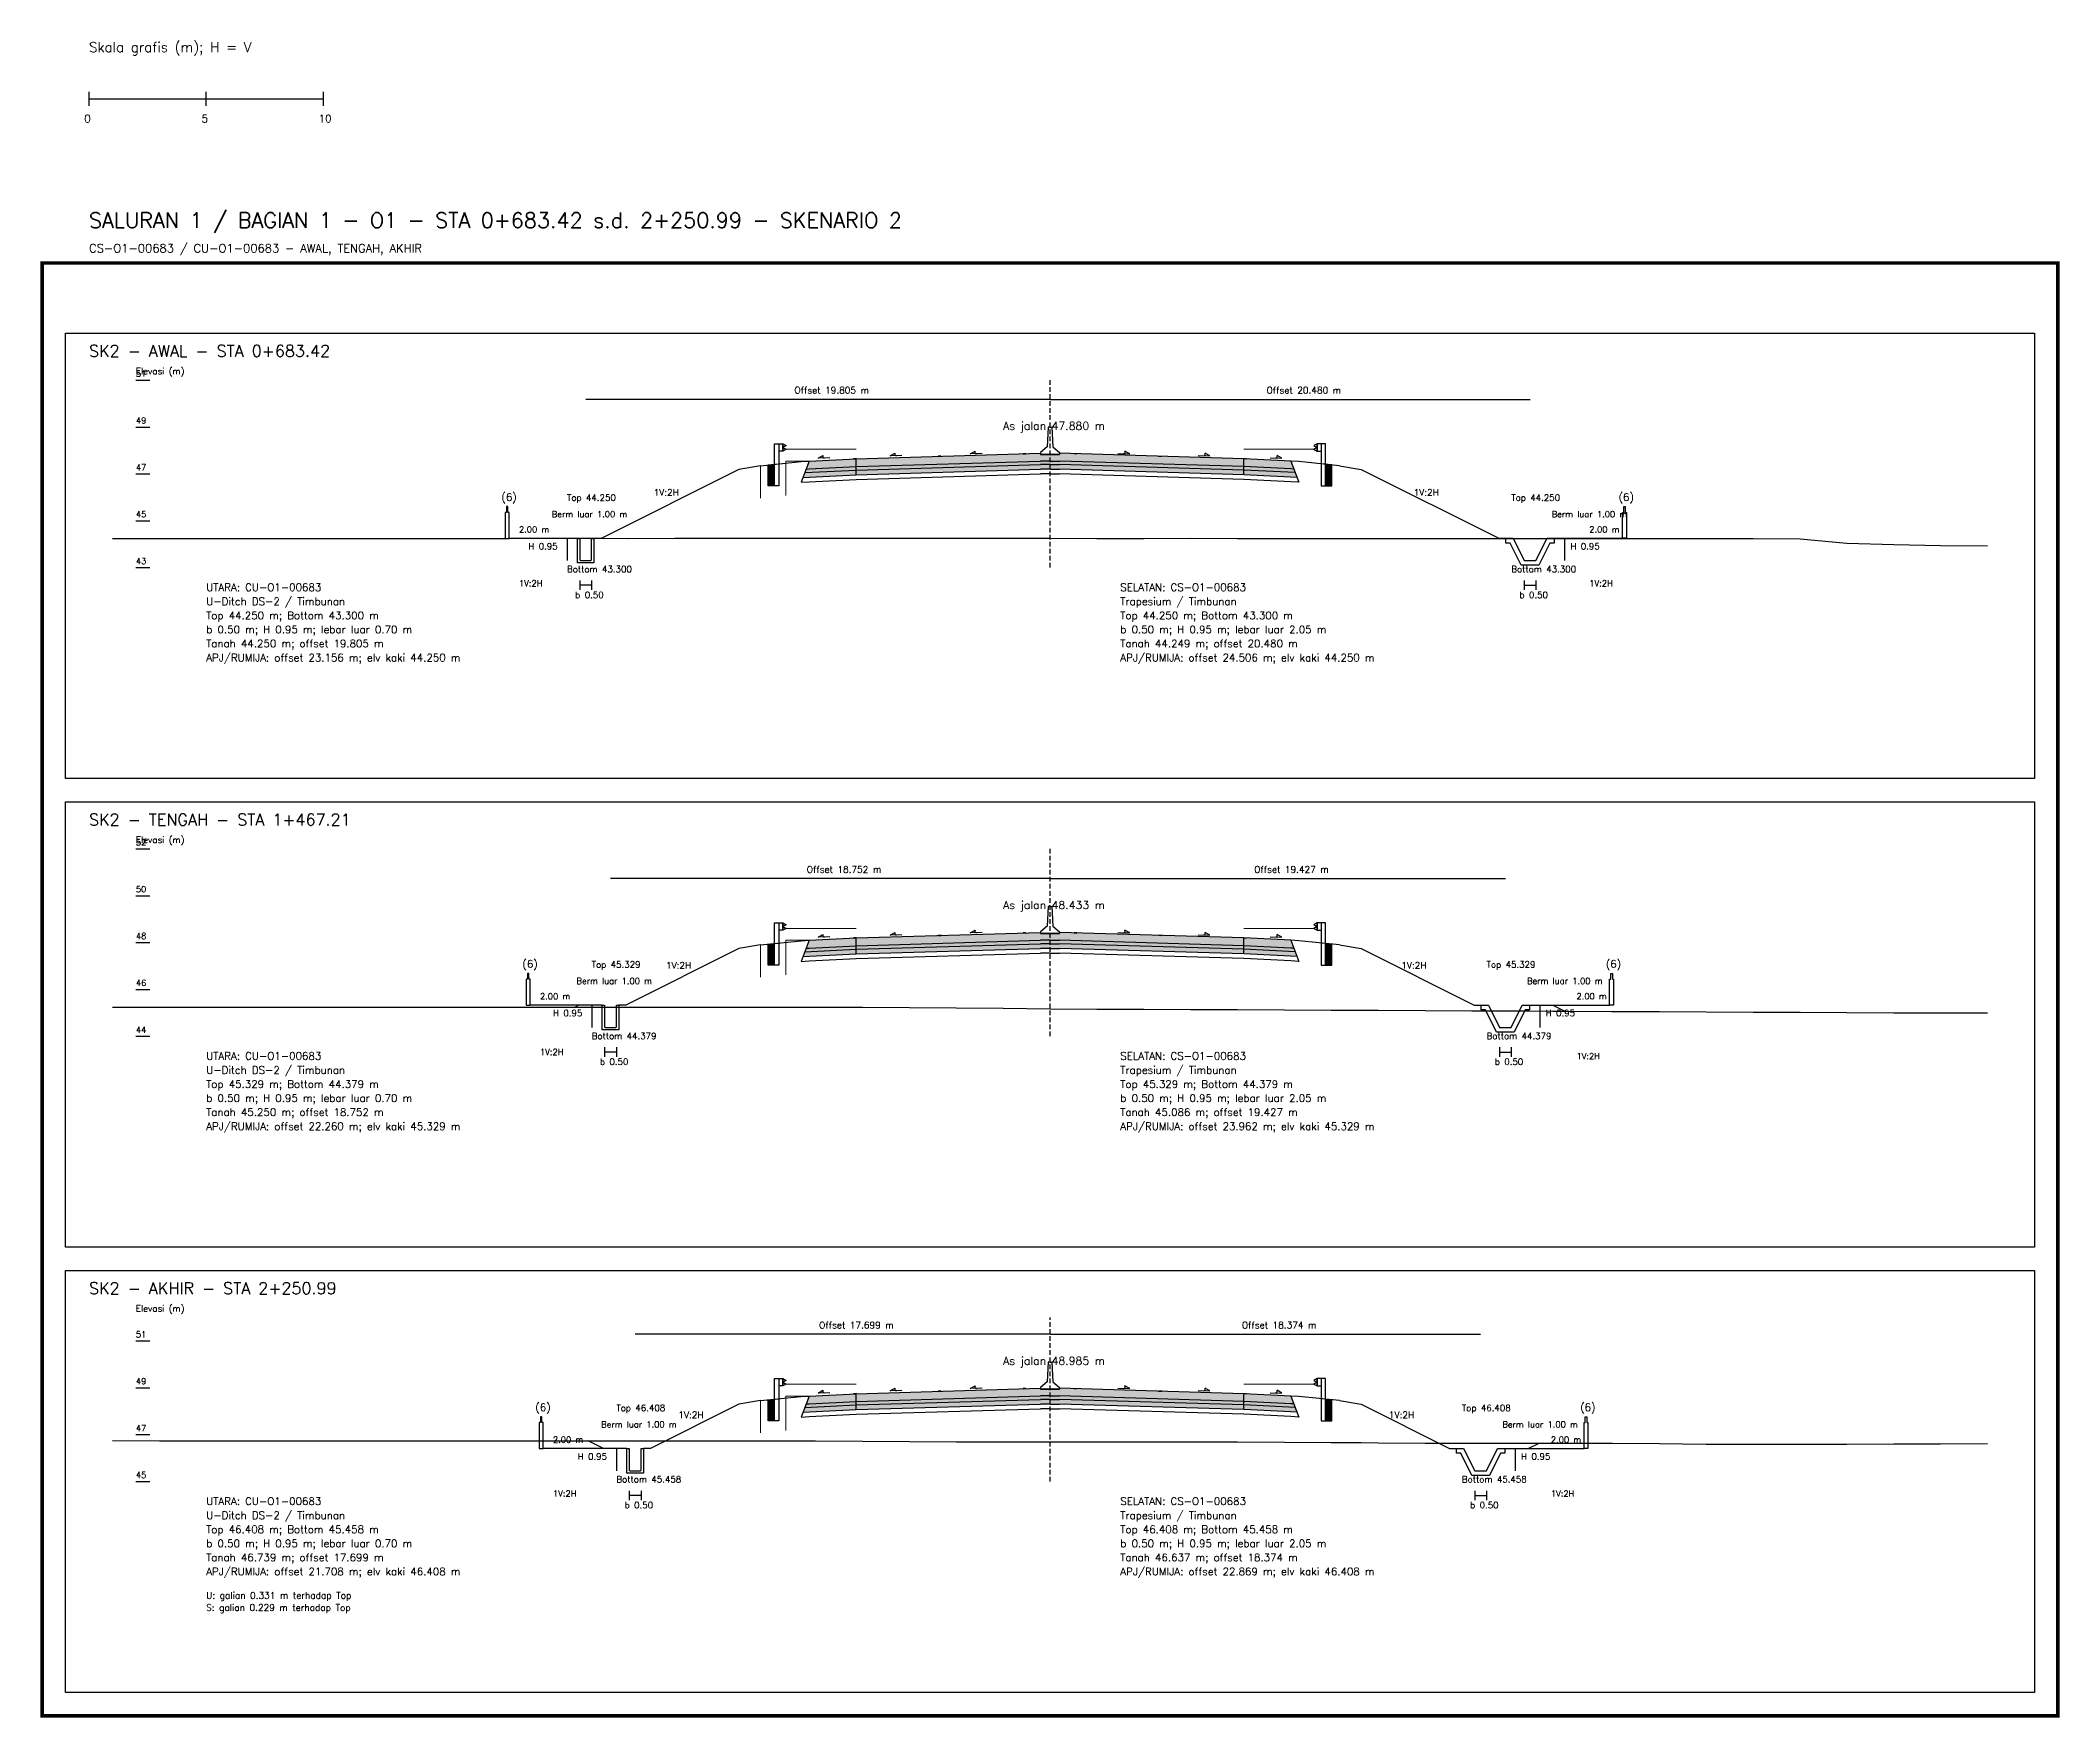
# Model space of a CAD drawing. Header units: metres. Extents: x -24715 to -24517, y 27498 to 30841.
# Drawn here: x -24603.9 to -24517.7, y 30769.9 to 30841.5 of the extents above; entities that cross this region are included whole.
import ezdxf

# ---------------------------------------------------------------- set-up
doc = ezdxf.new("R2010")
doc.units = ezdxf.units.M
doc.linetypes.add('PS_DASH', pattern=[0.3, 0.2, -0.1])
for name, color, linetype, lineweight in [('Dimensi', 230, 'Continuous', 20), ('GRS-ARSIR (HATCH)', 8, 'Continuous', 9), ('Guardrail', 20, 'Continuous', 30), ('HATCH - Beton ramping', 210, 'Continuous', 9), ('HATCH - LFA', 30, 'Continuous', 9), ('HATCH - Pavement', 50, 'Continuous', 9), ('Marka', 20, 'Continuous', 30), ('POT_ALL_GROUP', 2, 'Continuous', 70)]:
    doc.layers.add(name, color=color, linetype=linetype, lineweight=lineweight)
for name, color, linetype in [('POT_ALL_APJ', 2, 'Continuous'), ('POT_ALL_BORDER', 8, 'Continuous'), ('POT_ALL_CHANNEL2', 7, 'Continuous'), ('POT_ALL_DIM', 7, 'Continuous'), ('POT_ALL_GROUND', 1, 'Continuous'), ('POT_ALL_GUIDE', 8, 'Continuous'), ('POT_ALL_NOTE', 30, 'Continuous'), ('POT_ALL_ROAD', 4, 'Continuous')]:
    doc.layers.add(name, color=color, linetype=linetype)
doc.styles.get("Standard").update_dxf_attribs({"font": 'simplex.shx'})

msp = doc.modelspace()

# ---------------------------------------------------------------- texts
at = {"layer": 'POT_ALL_APJ'}
for s, height, p in [('(6)', 0.32, (-24584.18281, 30821.81486)), ('(6)', 0.32, (-24536.52083, 30821.81506)), ('2.00 m', 0.26, (-24583.43281, 30820.46486)), ('2.00 m', 0.26, (-24537.77083, 30820.46506)), ('(6)', 0.32, (-24583.28691, 30801.89396)), ('(6)', 0.32, (-24537.06448, 30801.89406)), ('2.00 m', 0.26, (-24582.53691, 30800.54396)), ('2.00 m', 0.26, (-24538.31448, 30800.54406)), ('(6)', 0.32, (-24582.73429, 30782.97307)), ('(6)', 0.32, (-24538.15792, 30782.97307)), ('2.00 m', 0.26, (-24581.98429, 30781.62307)), ('2.00 m', 0.26, (-24539.40792, 30781.62307))]:
    msp.add_text(s, height=height, dxfattribs=at).set_placement(p)
at = {"layer": 'POT_ALL_CHANNEL2'}
for s, height, p in [('Top 44.250', 0.27, (-24581.38195, 30821.81486)), ('Top 44.250', 0.27, (-24541.09644, 30821.81506)), ('Bottom 43.300', 0.27, (-24581.38195, 30818.76486)), ('Bottom 43.300', 0.27, (-24541.09644, 30818.76506)), ('UTARA: CU-O1-00683', 0.32, (-24596.7765, 30817.96479)), ('SELATAN: CS-O1-00683', 0.32, (-24557.7765, 30817.96479)), ('Top 45.329', 0.27, (-24580.32858, 30801.89396)), ('Top 45.329', 0.27, (-24542.14961, 30801.89406)), ('Bottom 44.379', 0.27, (-24580.32858, 30798.84396)), ('Bottom 44.379', 0.27, (-24542.14961, 30798.84406)), ('UTARA: CU-O1-00683', 0.32, (-24596.7765, 30797.96479)), ('SELATAN: CS-O1-00683', 0.32, (-24557.7765, 30797.96479)), ('Top 46.408', 0.27, (-24579.27523, 30782.97307)), ('Top 46.408', 0.27, (-24543.20277, 30782.97307)), ('Bottom 45.458', 0.27, (-24579.27523, 30779.92307)), ('Bottom 45.458', 0.27, (-24543.20277, 30779.92307)), ('UTARA: CU-O1-00683', 0.32, (-24596.7765, 30778.96479)), ('SELATAN: CS-O1-00683', 0.32, (-24557.7765, 30778.96479))]:
    msp.add_text(s, height=height, dxfattribs=at).set_placement(p)
at = {"layer": 'POT_ALL_DIM'}
for s, height, p in [('Skala grafis (m); H = V', 0.42, (-24601.7765, 30840.96479)), ('0', 0.32, (-24601.9765, 30837.96479)), ('5', 0.32, (-24596.9765, 30837.96479)), ('10', 0.32, (-24591.9765, 30837.96479)), ('SK2 - AWAL - STA 0+683.42', 0.5, (-24601.7765, 30827.96479)), ('51', 0.26, (-24599.7765, 30827.11479)), ('Elevasi (m)', 0.27, (-24599.7765, 30827.21479)), ('Offset 19.805 m', 0.28, (-24571.67923, 30826.39495)), ('Offset 20.480 m', 0.28, (-24551.53647, 30826.39495)), ('49', 0.26, (-24599.7765, 30825.11479)), ('As jalan 47.880 m', 0.34, (-24562.7765, 30824.84495)), ('47', 0.26, (-24599.7765, 30823.11479)), ('1V:2H', 0.28, (-24577.68918, 30822.03624)), ('1V:2H', 0.28, (-24545.26401, 30822.03634)), ('45', 0.26, (-24599.7765, 30821.11479)), ('Berm luar 1.00 m', 0.26, (-24582.03195, 30821.11486)), ('Berm luar 1.00 m', 0.26, (-24539.37144, 30821.11506)), ('43', 0.26, (-24599.7765, 30819.11479)), ('H 0.95', 0.27, (-24583.03195, 30819.73986)), ('H 0.95', 0.27, (-24538.57144, 30819.74006)), ('U-Ditch DS-2 / Timbunan', 0.32, (-24596.7765, 30817.36479)), ('1V:2H', 0.26, (-24583.43281, 30818.16486)), ('b 0.50', 0.27, (-24581.03195, 30817.66486)), ('Trapesium / Timbunan', 0.32, (-24557.7765, 30817.36479)), ('b 0.50', 0.27, (-24540.74644, 30817.66506)), ('1V:2H', 0.26, (-24537.77083, 30818.16479)), ('Top 44.250 m; Bottom 43.300 m', 0.32, (-24596.7765, 30816.76479)), ('Top 44.250 m; Bottom 43.300 m', 0.32, (-24557.7765, 30816.76479)), ('Tanah 44.250 m; offset 19.805 m', 0.32, (-24596.7765, 30815.56479)), ('b 0.50 m; H 0.95 m; lebar luar 0.70 m', 0.32, (-24596.7765, 30816.16479)), ('Tanah 44.249 m; offset 20.480 m', 0.32, (-24557.7765, 30815.56479)), ('b 0.50 m; H 0.95 m; lebar luar 2.05 m', 0.32, (-24557.7765, 30816.16479)), ('APJ/RUMIJA: offset 23.156 m; elv kaki 44.250 m', 0.32, (-24596.7765, 30814.96479)), ('APJ/RUMIJA: offset 24.506 m; elv kaki 44.250 m', 0.32, (-24557.7765, 30814.96479)), ('SK2 - TENGAH - STA 1+467.21', 0.5, (-24601.7765, 30807.96479)), ('52', 0.26, (-24599.7765, 30807.11479)), ('Elevasi (m)', 0.27, (-24599.7765, 30807.21479)), ('Offset 18.752 m', 0.28, (-24571.15254, 30805.94737)), ('Offset 19.427 m', 0.28, (-24552.06306, 30805.94737)), ('50', 0.26, (-24599.7765, 30805.11479)), ('As jalan 48.433 m', 0.34, (-24562.7765, 30804.39737)), ('48', 0.26, (-24599.7765, 30803.11479)), ('1V:2H', 0.28, (-24577.1625, 30801.85201)), ('1V:2H', 0.28, (-24545.7906, 30801.85206)), ('46', 0.26, (-24599.7765, 30801.11479)), ('Berm luar 1.00 m', 0.26, (-24580.97858, 30801.19396)), ('Berm luar 1.00 m', 0.26, (-24540.42461, 30801.19406)), ('H 0.95', 0.27, (-24581.97858, 30799.81896)), ('H 0.95', 0.27, (-24539.62461, 30799.81906)), ('44', 0.26, (-24599.7765, 30799.11479)), ('1V:2H', 0.26, (-24582.53691, 30798.16478)), ('b 0.50', 0.27, (-24579.97858, 30797.74396)), ('b 0.50', 0.27, (-24541.79961, 30797.74406)), ('1V:2H', 0.26, (-24538.31448, 30797.98894)), ('Top 45.329 m; Bottom 44.379 m', 0.32, (-24596.7765, 30796.76479)), ('U-Ditch DS-2 / Timbunan', 0.32, (-24596.7765, 30797.36479)), ('Trapesium / Timbunan', 0.32, (-24557.7765, 30797.36479)), ('Top 45.329 m; Bottom 44.379 m', 0.32, (-24557.7765, 30796.76479)), ('b 0.50 m; H 0.95 m; lebar luar 0.70 m', 0.32, (-24596.7765, 30796.16479)), ('b 0.50 m; H 0.95 m; lebar luar 2.05 m', 0.32, (-24557.7765, 30796.16479)), ('Tanah 45.250 m; offset 18.752 m', 0.32, (-24596.7765, 30795.56479)), ('APJ/RUMIJA: offset 22.260 m; elv kaki 45.329 m', 0.32, (-24596.7765, 30794.96479)), ('Tanah 45.086 m; offset 19.427 m', 0.32, (-24557.7765, 30795.56479)), ('APJ/RUMIJA: offset 23.962 m; elv kaki 45.329 m', 0.32, (-24557.7765, 30794.96479)), ('SK2 - AKHIR - STA 2+250.99', 0.5, (-24601.7765, 30787.96479)), ('Elevasi (m)', 0.27, (-24599.7765, 30787.21479)), ('Offset 17.699 m', 0.28, (-24570.62586, 30786.4998)), ('Offset 18.374 m', 0.28, (-24552.58963, 30786.4998)), ('51', 0.26, (-24599.7765, 30786.11479)), ('As jalan 48.985 m', 0.34, (-24562.7765, 30784.9498)), ('49', 0.26, (-24599.7765, 30784.11479)), ('47', 0.26, (-24599.7765, 30782.11479)), ('Berm luar 1.00 m', 0.26, (-24579.92523, 30782.27307)), ('1V:2H', 0.28, (-24576.63582, 30782.66777)), ('1V:2H', 0.28, (-24546.31718, 30782.66777)), ('Berm luar 1.00 m', 0.26, (-24541.47777, 30782.27307)), ('H 0.95', 0.27, (-24580.92523, 30780.89807)), ('H 0.95', 0.27, (-24540.67777, 30780.89807)), ('45', 0.26, (-24599.7765, 30780.11479)), ('1V:2H', 0.26, (-24581.98429, 30779.32307)), ('b 0.50', 0.27, (-24578.92523, 30778.82307)), ('b 0.50', 0.27, (-24542.85277, 30778.82307)), ('1V:2H', 0.26, (-24539.40792, 30779.32307)), ('Top 46.408 m; Bottom 45.458 m', 0.32, (-24596.7765, 30777.76479)), ('U-Ditch DS-2 / Timbunan', 0.32, (-24596.7765, 30778.36479)), ('Trapesium / Timbunan', 0.32, (-24557.7765, 30778.36479)), ('Top 46.408 m; Bottom 45.458 m', 0.32, (-24557.7765, 30777.76479)), ('b 0.50 m; H 0.95 m; lebar luar 0.70 m', 0.32, (-24596.7765, 30777.16479)), ('b 0.50 m; H 0.95 m; lebar luar 2.05 m', 0.32, (-24557.7765, 30777.16479)), ('Tanah 46.739 m; offset 17.699 m', 0.32, (-24596.7765, 30776.56479)), ('APJ/RUMIJA: offset 21.708 m; elv kaki 46.408 m', 0.32, (-24596.7765, 30775.96479)), ('Tanah 46.637 m; offset 18.374 m', 0.32, (-24557.7765, 30776.56479)), ('APJ/RUMIJA: offset 22.869 m; elv kaki 46.408 m', 0.32, (-24557.7765, 30775.96479))]:
    msp.add_text(s, height=height, dxfattribs=at).set_placement(p)
at = {"layer": 'POT_ALL_GROUP', "lineweight": 0}
for s, height, p in [('SALURAN 1 / BAGIAN 1 - O1 - STA 0+683.42 s.d. 2+250.99 - SKENARIO 2', 0.65, (-24601.7765, 30833.46479)), ('CS-O1-00683 / CU-O1-00683 - AWAL, TENGAH, AKHIR', 0.36, (-24601.7765, 30832.41479))]:
    msp.add_text(s, height=height, dxfattribs=at).set_placement(p)
at = {"layer": 'POT_ALL_NOTE'}
for s, p in [('S: galian 0.229 m terhadap Top', (-24596.7765, 30774.44479)), ('U: galian 0.331 m terhadap Top', (-24596.7765, 30774.96479))]:
    msp.add_text(s, height=0.28, dxfattribs=at).set_placement(p)

# ---------------------------------------------------------------- blocks, each defined once
blk = doc.blocks.new('JALAN_ASLI_TIPIKAL_2OKT_METER')
at = {"layer": 'Guardrail', "lineweight": 9}
h = blk.add_hatch(dxfattribs=at)
h.set_pattern_fill('JIS_LC_20', color=256, scale=0.002)
h.set_pattern_definition([(45, (-29.65569, -21.99233), (-0.02828427, 0.02828427), []), (45, (-29.65489, -21.99233), (-0.02828427, 0.02828427), [])])
h.paths.add_polyline_path([(-12.025, -1.394), (-11.753, -1.394), (-11.753, -0.471), (-12.018, -0.498)])
h = blk.add_hatch(dxfattribs=at)
h.set_pattern_fill('JIS_LC_20', color=256, scale=0.002)
h.set_pattern_definition([(45, (-29.40569, -21.99233), (-0.02828427, 0.02828427), []), (45, (-29.40489, -21.99233), (-0.02828427, 0.02828427), [])])
h.paths.add_polyline_path([(12.018, -0.498), (11.753, -0.471), (11.753, -1.394), (12.025, -1.394)])
at = {"layer": 'HATCH - Beton ramping'}
h = blk.add_hatch(dxfattribs=at)
h.set_pattern_fill('AR-CONC', color=256, scale=0.0005)
h.set_pattern_definition([(50, (-28.949556, -21.99233), (0.09109233, -0.00796954), [0.009525, -0.104775]), (355, (-28.94956, -21.99233), (-0.0176217, 0.09552842), [0.00762, -0.0838203]), (100.45144, (-28.941965, -21.992995), (0.07347062, 0.08755888), [0.008095, -0.08904512]), (46.1842, (-28.94956, -21.96693), (0.13553952, -0.02102116), [0.0142875, -0.1571625]), (96.63556, (-28.93826, -21.96868), (0.11870207, 0.12371306), [0.0121425, -0.1335678]), (351.18415, (-28.94956, -21.96693), (0.11870207, 0.12371306), [0.01143, -0.12572987]), (21, (-28.936856, -21.97328), (0.0758072, -0.0511326), [0.009525, -0.104775]), (326, (-28.93686, -21.97328), (0.03090101, 0.09209398), [0.00762, -0.08382]), (71.45144, (-28.93054, -21.97754), (0.1067082, 0.04096138), [0.008095, -0.08904497]), (37.5, (-28.949556, -21.99233), (0.001544302, 0.04227752), [0, -0.082804, 0, -0.08509, 0, -0.0841375]), (7.5, (-28.949556, -21.99233), (0.03340983, 0.05009029), [0, -0.048514, 0, -0.080899, 0, -0.0320675]), (327.5, (-28.977877, -21.99233), (0.067795298, -0.002864372), [0, -0.03175, 0, -0.09906, 0, -0.131445]), (317.5, (-28.990577, -21.99233), (0.07406459, 0.01271325), [0, -0.041275, 0, -0.065786, 0, -0.093345])])
h.paths.add_polyline_path([(-8.27, -0.566), (-10.401, -0.666), (-10.461, -0.826), (-8.27, -0.716)])
h.paths.add_polyline_path([(-0.4, -0.48), (0, -0.48), (0, -0.33), (-0.4, -0.33), (-8.27, -0.566), (-8.27, -0.716)])
h = blk.add_hatch(dxfattribs=at)
h.set_pattern_fill('AR-CONC', color=256, scale=0.0005)
h.set_pattern_definition([(50, (-28.699556, -21.99233), (0.09109233, -0.00796954), [0.009525, -0.104775]), (355, (-28.69956, -21.99233), (-0.01762171, 0.09552842), [0.00762, -0.0838203]), (100.45144, (-28.691965, -21.992995), (0.07347062, 0.08755888), [0.008095, -0.08904512]), (46.1842, (-28.69956, -21.96693), (0.13553952, -0.02102116), [0.0142875, -0.1571625]), (96.63556, (-28.68826, -21.96868), (0.11870207, 0.12371306), [0.0121425, -0.1335678]), (351.18415, (-28.69956, -21.96693), (0.11870207, 0.12371306), [0.01143, -0.12572987]), (21, (-28.686856, -21.97328), (0.0758072, -0.0511326), [0.009525, -0.104775]), (326, (-28.68686, -21.97328), (0.03090101, 0.09209398), [0.00762, -0.08382]), (71.45144, (-28.68054, -21.97754), (0.10670821, 0.04096138), [0.008095, -0.08904497]), (37.5, (-28.699556, -21.99233), (0.001544302, 0.04227752), [0, -0.082804, 0, -0.08509, 0, -0.0841375]), (7.5, (-28.699556, -21.99233), (0.03340983, 0.050090287), [0, -0.048514, 0, -0.080899, 0, -0.0320675]), (327.5, (-28.727877, -21.99233), (0.067795298, -0.002864372), [0, -0.03175, 0, -0.09906, 0, -0.131445]), (317.5, (-28.740577, -21.99233), (0.07406459, 0.012713246), [0, -0.041275, 0, -0.065786, 0, -0.093345])])
h.paths.add_polyline_path([(8.27, -0.566), (10.401, -0.666), (10.461, -0.826), (8.27, -0.716)])
h.paths.add_polyline_path([(0.4, -0.48), (0, -0.48), (0, -0.33), (0.4, -0.33), (8.27, -0.566), (8.27, -0.716)])
at = {"layer": 'HATCH - LFA'}
h = blk.add_hatch(dxfattribs=at)
h.set_pattern_fill('GRAVEL', color=256, scale=0.0075)
h.set_pattern_definition([(228.012788, (-28.812396, -21.801831), (-1.524, -1.7145), [0.0256291, -2.5372863]), (184.96974, (-28.829541, -21.820881), (2.2859999991, 0.1905000109), [0.04398035, -4.3540537]), (132.510447, (-28.873356, -21.824691), (1.9050000008, -2.0954999993), [0.0310111, -3.0701042]), (267.27369, (-28.947651, -21.872316), (0.1905000004, 3.81), [0.0400503, -3.9649828]), (292.833654, (-28.949556, -21.912321), (-0.9525, 2.286), [0.0392725, -3.8879856]), (357.27369, (-28.934316, -21.948516), (-3.81, 0.1905000004), [0.0400503, -3.9649828]), (37.69424, (-28.894311, -21.950421), (-2.4764999999, -1.9050000001), [0.0529645, -5.24348365]), (72.255328, (-28.852401, -21.918036), (1.3335000004, 4.1909999999), [0.050004, -4.95039425]), (121.429566, (-28.837161, -21.870411), (-1.5240000002, 2.4764999999), [0.040186, -3.9784159]), (175.23636, (-28.858116, -21.836121), (2.0955, -0.1905), [0.0458785, -2.2480453]), (222.397438, (-28.903836, -21.832311), (-2.2859999999, -2.0955000001), [0.05933084, -5.8737579]), (138.814075, (-28.759056, -21.874221), (-1.3335, 1.143), [0.0202503, -2.0047924]), (171.469234, (-28.774296, -21.860886), (2.4765, -0.3809999996), [0.03852615, -3.8140979]), (225, (-28.8124, -21.85517), (0, -0.1905), [0.0269407, -0.242467]), (203.19859, (-28.82573, -21.832311), (0.9525, 0.381), [0.0145081, -1.4362967]), (291.80141, (-28.839066, -21.838026), (-0.1905, 0.5715), [0.0205174, -1.0053565]), (30.96376, (-28.831446, -21.857076), (0.5715, 0.381), [0.033324, -1.0774724]), (161.56505, (-28.80287, -21.83993), (0.381, -0.1905), [0.0240965, -0.5783174]), (16.38954, (-28.949556, -21.838026), (1.905, 0.5715), [0.0337566, -3.341912]), (70.346176, (-28.917171, -21.828501), (-0.762, -2.0955), [0.0283199, -2.8036662]), (293.19859, (-28.80287, -21.801831), (-0.381, 0.9525), [0.029016, -1.4217888]), (343.61046, (-28.791441, -21.828501), (-1.905, 0.5715), [0.0337566, -3.341912]), (339.443955, (-28.949556, -21.956136), (-0.9525, 0.381), [0.0325526, -1.5950801]), (294.77514, (-28.919076, -21.967566), (-0.952500001, 2.0954999995), [0.0272754, -2.7002695]), (66.80141, (-28.800966, -21.992331), (0.381, 0.9525), [0.029016, -1.4217888]), (17.354025, (-28.789536, -21.965661), (-2.4765, -0.762), [0.0319337, -3.1614282]), (69.443955, (-28.89431, -21.992331), (-0.381, -0.9525), [0.0162763, -1.6113564]), (101.30993, (-28.812396, -21.99233), (-0.1905, 0.762), [0.0097136, -0.9616496]), (165.96376, (-28.8143, -21.982806), (0.5715, -0.1905), [0.0392725, -0.7461791]), (186.009006, (-28.852401, -21.973281), (1.905, 0.1905), [0.036395, -3.6031024]), (303.69007, (-28.831446, -21.87422), (-0.1905, 0.381), [0.0274743, -0.6593832]), (353.157227, (-28.816206, -21.897081), (3.2385, -0.3809999998), [0.0479668, -4.7487007]), (60.945396, (-28.76858, -21.902796), (-0.762, -1.3335), [0.0196131, -1.9417044]), (90, (-28.75906, -21.88565), (-0.1905, 0.1905), [0.01143, -0.17907]), (120.256437, (-28.856211, -21.967566), (0.762, -1.3335), [0.026465, -2.6200456]), (48.012787, (-28.869546, -21.944706), (1.524, 1.7145), [0.0512582, -2.5116572]), (0, (-28.83526, -21.9066), (0.1905, 0.1905), [0.04953, -0.14097]), (325.304846, (-28.785726, -21.906606), (1.9050000007, -1.333499999), [0.0301207, -2.9819488]), (254.0546, (-28.76096, -21.92375), (-0.1905, -0.762), [0.0277372, -1.3591238]), (207.645975, (-28.768581, -21.950421), (-3.6195000001, -1.9049999997), [0.0451609, -4.4709348]), (175.426079, (-28.808586, -21.971376), (-2.4765, 0.1905), [0.0477772, -4.7299385])])
h.paths.add_polyline_path([(-8.27, -0.716), (-10.461, -0.826), (-10.54, -1.03), (-8.27, -0.916)])
h.paths.add_polyline_path([(-0.4, -0.68), (0, -0.68), (0, -0.48), (-0.4, -0.48), (-8.27, -0.716), (-8.27, -0.916)])
h = blk.add_hatch(dxfattribs=at)
h.set_pattern_fill('GRAVEL', color=256, scale=0.0075)
h.set_pattern_definition([(228.012788, (-28.562396, -21.801831), (-1.524, -1.7145), [0.0256291, -2.5372863]), (184.96974, (-28.579541, -21.820881), (2.2859999991, 0.1905000109), [0.04398035, -4.3540537]), (132.510447, (-28.623356, -21.824691), (1.9050000008, -2.0954999993), [0.0310111, -3.0701042]), (267.27369, (-28.697651, -21.872316), (0.1905000004, 3.81), [0.04005034, -3.9649828]), (292.833654, (-28.699556, -21.912321), (-0.9525, 2.286), [0.0392725, -3.8879856]), (357.27369, (-28.684316, -21.948516), (-3.81, 0.1905000004), [0.04005034, -3.9649828]), (37.69424, (-28.644311, -21.950421), (-2.4764999999, -1.9050000001), [0.0529645, -5.24348365]), (72.255328, (-28.602401, -21.918036), (1.3335000004, 4.1909999999), [0.050004, -4.95039425]), (121.429566, (-28.587161, -21.870411), (-1.5240000002, 2.4764999999), [0.040186, -3.9784159]), (175.23636, (-28.608116, -21.836121), (2.0955, -0.1905000003), [0.0458785, -2.2480453]), (222.397438, (-28.653836, -21.832311), (-2.2859999999, -2.0955000001), [0.05933084, -5.87375794]), (138.814075, (-28.509056, -21.874221), (-1.3335, 1.143), [0.02025034, -2.0047924]), (171.469234, (-28.524296, -21.860886), (2.4765, -0.3809999996), [0.03852615, -3.8140979]), (225, (-28.5624, -21.85517), (0, -0.1905), [0.0269407, -0.242467]), (203.19859, (-28.57573, -21.832311), (0.9525, 0.381), [0.0145081, -1.4362967]), (291.80141, (-28.589066, -21.838026), (-0.1905, 0.5715), [0.0205174, -1.0053565]), (30.96376, (-28.581446, -21.857076), (0.5715, 0.381), [0.033324, -1.0774724]), (161.56505, (-28.55287, -21.83993), (0.381, -0.1905), [0.0240965, -0.57831736]), (16.38954, (-28.699556, -21.838026), (1.905, 0.5715), [0.0337566, -3.341912]), (70.346176, (-28.667171, -21.828501), (-0.762, -2.0955), [0.0283199, -2.8036662]), (293.19859, (-28.55287, -21.801831), (-0.381, 0.9525), [0.029016, -1.4217888]), (343.61046, (-28.541441, -21.828501), (-1.905, 0.5714999999), [0.0337566, -3.341912]), (339.443955, (-28.699556, -21.956136), (-0.9525, 0.381), [0.03255264, -1.5950801]), (294.77514, (-28.669076, -21.967566), (-0.952500001, 2.0954999995), [0.0272754, -2.7002695]), (66.80141, (-28.550966, -21.992331), (0.381, 0.9525), [0.029016, -1.4217888]), (17.354025, (-28.539536, -21.965661), (-2.4765, -0.7620000002), [0.0319337, -3.1614282]), (69.443955, (-28.64431, -21.992331), (-0.381, -0.9525), [0.0162763, -1.6113564]), (101.30993, (-28.562396, -21.99233), (-0.1905, 0.762), [0.0097136, -0.9616496]), (165.96376, (-28.5643, -21.982806), (0.5715, -0.1905), [0.0392725, -0.7461791]), (186.009006, (-28.602401, -21.973281), (1.905, 0.1905), [0.036395, -3.6031024]), (303.69007, (-28.581446, -21.87422), (-0.1905, 0.381), [0.0274743, -0.6593832]), (353.157227, (-28.566206, -21.897081), (3.2385, -0.3809999998), [0.04796676, -4.7487007]), (60.945396, (-28.51858, -21.902796), (-0.762, -1.3335), [0.0196131, -1.9417044]), (90, (-28.50906, -21.88565), (-0.1905, 0.1905), [0.01143, -0.17907]), (120.256437, (-28.606211, -21.967566), (0.762, -1.3335), [0.026465, -2.62004556]), (48.012787, (-28.619546, -21.944706), (1.524, 1.7145), [0.0512582, -2.5116572]), (0, (-28.58526, -21.9066), (0.1905, 0.1905), [0.04953, -0.14097]), (325.304846, (-28.535726, -21.906606), (1.9050000007, -1.333499999), [0.0301207, -2.98194875]), (254.054604, (-28.51096, -21.92375), (-0.1905, -0.762), [0.0277372, -1.35912375]), (207.645975, (-28.518581, -21.950421), (-3.6195000001, -1.9049999997), [0.0451609, -4.4709348]), (175.426079, (-28.558586, -21.971376), (-2.4765, 0.1905), [0.0477772, -4.7299385])])
h.paths.add_polyline_path([(8.27, -0.716), (10.461, -0.826), (10.54, -1.03), (8.27, -0.916)])
h.paths.add_polyline_path([(0.4, -0.68), (0, -0.68), (0, -0.48), (0.4, -0.48), (8.27, -0.716), (8.27, -0.916)])
at = {"layer": 'HATCH - Pavement'}
h = blk.add_hatch(dxfattribs=at)
h.set_pattern_fill('AR-CONC', color=256, scale=0.001)
h.set_pattern_definition([(50, (-89.43046, -52.62889), (0.18218467, -0.01593909), [0.01905, -0.20955]), (355, (-89.43046, -52.6289), (-0.03524342, 0.19105685), [0.01524, -0.1676406]), (100.45144, (-89.41528, -52.63022), (0.14694125, 0.17511775), [0.01619, -0.17809024]), (46.1842, (-89.43046, -52.5781), (0.27107904, -0.04204233), [0.028575, -0.314325]), (96.63556, (-89.40787, -52.5816), (0.23740413, 0.2474261), [0.024285, -0.2671356]), (351.18415, (-89.43046, -52.5781), (0.2374041, 0.2474261), [0.02286, -0.2514597]), (21, (-89.40506, -52.59079), (0.1516144, -0.1022652), [0.01905, -0.20955]), (326, (-89.40506, -52.5908), (0.06180203, 0.18418797), [0.01524, -0.16764]), (71.45144, (-89.39243, -52.59931), (0.21341642, 0.08192277), [0.01619, -0.17808994]), (37.5, (-89.43046, -52.62889), (0.003088603, 0.08455504), [0, -0.165608, 0, -0.17018, 0, -0.168275]), (7.5, (-89.43046, -52.62889), (0.06681966, 0.100180575), [0, -0.097028, 0, -0.161798, 0, -0.064135]), (327.5, (-89.4871, -52.62889), (0.135590595, -0.005728744), [0, -0.0635, 0, -0.19812, 0, -0.26289]), (317.5, (-89.5125, -52.62889), (0.14812918, 0.02542649), [0, -0.08255, 0, -0.131572, 0, -0.18669])])
h.paths.add_polyline_path([(-8.27, -0.236), (-10.27, -0.336), (-10.401, -0.673), (-10.27, -0.666), (-8.27, -0.566)])
h.paths.add_polyline_path([(-0.4, -0.33), (0, -0.33), (0, 0), (-0.4, 0), (-8.27, -0.236), (-8.27, -0.566)])
h = blk.add_hatch(dxfattribs=at)
h.set_pattern_fill('AR-CONC', color=256, scale=0.001)
h.set_pattern_definition([(50, (-89.18046, -52.62889), (0.18218467, -0.01593909), [0.01905, -0.20955]), (355, (-89.18046, -52.6289), (-0.03524342, 0.19105685), [0.01524, -0.16764058]), (100.45144, (-89.16528, -52.63022), (0.14694125, 0.17511775), [0.01619, -0.17809024]), (46.1842, (-89.18046, -52.5781), (0.27107904, -0.04204233), [0.028575, -0.314325]), (96.63556, (-89.15787, -52.5816), (0.23740413, 0.2474261), [0.024285, -0.2671356]), (351.18415, (-89.18046, -52.5781), (0.2374041, 0.2474261), [0.02286, -0.2514597]), (21, (-89.15506, -52.59079), (0.1516144, -0.1022652), [0.01905, -0.20955]), (326, (-89.15506, -52.5908), (0.06180203, 0.18418797), [0.01524, -0.16764]), (71.45144, (-89.14243, -52.59931), (0.21341642, 0.08192277), [0.01619, -0.17808994]), (37.5, (-89.18046, -52.62889), (0.003088603, 0.08455504), [0, -0.165608, 0, -0.17018, 0, -0.168275]), (7.5, (-89.18046, -52.62889), (0.06681966, 0.100180575), [0, -0.097028, 0, -0.161798, 0, -0.064135]), (327.5, (-89.2371, -52.62889), (0.135590595, -0.005728744), [0, -0.0635, 0, -0.19812, 0, -0.26289]), (317.5, (-89.2625, -52.62889), (0.14812918, 0.02542649), [0, -0.08255, 0, -0.131572, 0, -0.18669])])
h.paths.add_polyline_path([(8.27, -0.236), (10.27, -0.336), (10.401, -0.673), (10.27, -0.666), (8.27, -0.566)])
h.paths.add_polyline_path([(0.4, -0.33), (0, -0.33), (0, 0), (0.4, 0), (8.27, -0.236), (8.27, -0.566)])
at = {"layer": 'Marka'}
h = blk.add_hatch(color=256, dxfattribs=at)
h.dxf.hatch_style = 1
h.paths.add_polyline_path([(-8.27, -0.23), (-8.39, -0.236), (-8.39, -0.242), (-8.27, -0.236)])
h.paths.add_polyline_path([(-4.65, -0.122), (-4.77, -0.125), (-4.77, -0.131), (-4.65, -0.128)])
h.paths.add_polyline_path([(-1.03, -0.019), (-1.03, -0.013), (-1.15, -0.017), (-1.15, -0.023)])
h = blk.add_hatch(color=256, dxfattribs=at)
h.dxf.hatch_style = 1
h.paths.add_polyline_path([(8.27, -0.23), (8.39, -0.236), (8.39, -0.242), (8.27, -0.236)])
h.paths.add_polyline_path([(4.65, -0.122), (4.77, -0.125), (4.77, -0.131), (4.65, -0.128)])
h.paths.add_polyline_path([(1.03, -0.019), (1.03, -0.013), (1.15, -0.017), (1.15, -0.023)])
for p, q in [((-8.27, -0.236), (-0.4, 0)), ((8.27, -0.236), (0.4, 0)), ((-12.353, -0.533), (-10.622, -0.354)), ((-10.27, -0.336), (-10.62, -1.234)), ((-10.62, -0.354), (-10.27, -0.336)), ((-10.461, -0.826), (-8.27, -0.716)), ((-10.401, -0.673), (-10.27, -0.666)), ((-10.27, -0.336), (-8.27, -0.236)), ((-10.27, -0.666), (-8.27, -0.566)), ((-8.27, -0.916), (-8.27, -0.236)), ((-8.27, -0.566), (-0.4, -0.33)), ((-8.27, -0.716), (-0.4, -0.48)), ((-8.27, -0.916), (-0.4, -0.68)), ((0, -0.05), (-0.4, -0.05)), ((0, -0.33), (-0.4, -0.33)), ((0, -0.48), (-0.4, -0.48)), ((0, -0.68), (-0.4, -0.68)), ((0, -0.05), (0.4, -0.05)), ((0, -0.33), (0.4, -0.33)), ((0, -0.48), (0.4, -0.48)), ((0, -0.68), (0.4, -0.68)), ((8.27, -0.566), (0.4, -0.33)), ((8.27, -0.716), (0.4, -0.48)), ((8.27, -0.916), (0.4, -0.68)), ((8.27, -0.916), (8.27, -0.236)), ((10.27, -0.336), (8.27, -0.236)), ((10.27, -0.666), (8.27, -0.566)), ((10.461, -0.826), (8.27, -0.716)), ((10.27, -0.336), (10.62, -1.234)), ((10.62, -0.354), (10.27, -0.336)), ((10.401, -0.673), (10.27, -0.666)), ((12.353, -0.533), (10.622, -0.354)), ((-10.62, -1.234), (-10.27, -1.216)), ((-10.54, -1.03), (-8.27, -0.916)), ((-10.27, -1.216), (-8.27, -1.116)), ((-8.27, -1.116), (-0.4, -0.88)), ((0, -0.88), (-0.4, -0.88)), ((0, -0.88), (0.4, -0.88)), ((8.27, -1.116), (0.4, -0.88)), ((10.54, -1.03), (8.27, -0.916)), ((10.27, -1.216), (8.27, -1.116)), ((10.62, -1.234), (10.27, -1.216))]:
    blk.add_line(p, q)
for points in [[(0, 1.11), (-0.075, 1.11), (-0.125, 0.27), (-0.4, 0.03), (-0.4, -0.05), (0, -0.05)], [(0, 1.11), (0.075, 1.11), (0.125, 0.27), (0.4, 0.03), (0.4, -0.05), (0, -0.05)], [(-6.818, -0.116), (-6.616, 0)], [(-3.401, -0.02), (-3.199, 0.096)], [(3.401, -0.02), (3.199, 0.096)], [(6.818, -0.116), (6.616, 0)], [(-9.887, -0.208), (-9.686, -0.092)], [(-9.387, -0.193), (-9.887, -0.208)], [(-6.318, -0.101), (-6.818, -0.116)], [(-2.901, -0.005), (-3.401, -0.02)], [(2.901, -0.005), (3.401, -0.02)], [(6.318, -0.101), (6.818, -0.116)], [(9.387, -0.193), (9.887, -0.208)], [(9.887, -0.208), (9.686, -0.092)]]:
    blk.add_lwpolyline(points)
for centre, start, end in [((-6.556, -0.037), 148.28164, 271.71836), ((-3.139, 0.059), 148.28164, 271.71836), ((3.139, 0.059), 268.28164, 31.71836), ((6.556, -0.037), 268.28164, 31.71836), ((-9.625, -0.129), 148.28164, 271.71836), ((9.625, -0.129), 268.28164, 31.71836)]:
    blk.add_arc(centre, 0.0711, start, end)
at = {"layer": 'Dimensi'}
for p, q in [((-8.27, 0.168), (-11.27, 0.168)), ((8.27, 0.168), (11.27, 0.168))]:
    blk.add_line(p, q, dxfattribs=at)
at = {"layer": 'GRS-ARSIR (HATCH)'}
for p, q in [((-12.353, -0.533), (-12.353, -1.909)), ((-11.27, -0.336), (-11.27, -1.803)), ((-10.27, -0.336), (-11.27, -0.336))]:
    blk.add_line(p, q, dxfattribs=at)
at = {"layer": 'Guardrail'}
for points in [[(-11.753, -1.394), (-11.753, 0.406), (-11.575, 0.406), (-11.575, -1.394), (-11.753, -1.394)], [(-11.575, 0.406), (-11.397, 0.406), (-11.397, 0.094), (-11.575, 0.094)], [(-11.397, 0.25), (-11.397, 0.406), (-11.262, 0.328), (-11.397, 0.25)], [(-11.397, 0.094), (-11.397, 0.25), (-11.262, 0.172), (-11.397, 0.094)], [(11.397, 0.25), (11.397, 0.406), (11.262, 0.328), (11.397, 0.25)], [(11.397, 0.094), (11.397, 0.25), (11.262, 0.172), (11.397, 0.094)], [(11.575, 0.406), (11.397, 0.406), (11.397, 0.094), (11.575, 0.094)], [(11.753, -1.394), (11.753, 0.406), (11.575, 0.406), (11.575, -1.394), (11.753, -1.394)], [(-11.575, -1.394), (-12.025, -1.394), (-12.018, -0.498), (-11.568, -0.453), (-11.575, -1.394)], [(11.575, -1.394), (12.025, -1.394), (12.018, -0.498), (11.568, -0.453), (11.575, -1.394)]]:
    blk.add_lwpolyline(points, dxfattribs=at)
at = {"layer": 'Marka'}
for points in [[(-8.39, -0.242), (-8.27, -0.236), (-8.27, -0.23), (-8.39, -0.236), (-8.39, -0.242)], [(8.39, -0.242), (8.27, -0.236), (8.27, -0.23), (8.39, -0.236), (8.39, -0.242)]]:
    blk.add_lwpolyline(points, dxfattribs=at)
for points in [[(-4.65, -0.122), (-4.77, -0.125), (-4.77, -0.131), (-4.65, -0.128)], [(-1.03, -0.013), (-1.15, -0.017), (-1.15, -0.023), (-1.03, -0.019)], [(1.03, -0.013), (1.15, -0.017), (1.15, -0.023), (1.03, -0.019)], [(4.65, -0.122), (4.77, -0.125), (4.77, -0.131), (4.65, -0.128)]]:
    blk.add_lwpolyline(points, close=True, dxfattribs=at)

# ---------------------------------------------------------------- linework, layer by layer
at = {"layer": 'POT_ALL_APJ', "linetype": 'Continuous'}
for points in [[(-24584.01781, 30821.31927), (-24584.01781, 30820.21486), (-24583.84781, 30820.21486), (-24583.84781, 30821.31927), (-24583.90281, 30821.31927), (-24583.90281, 30821.56927), (-24583.93281, 30821.56927), (-24583.96281, 30821.56927), (-24583.96281, 30821.31927), (-24584.01781, 30821.31927)], [(-24536.18583, 30821.31947), (-24536.18583, 30820.21506), (-24536.35583, 30820.21506), (-24536.35583, 30821.31947), (-24536.30083, 30821.31947), (-24536.30083, 30821.56947), (-24536.27083, 30821.56947), (-24536.24083, 30821.56947), (-24536.24083, 30821.31947), (-24536.18583, 30821.31947)], [(-24581.93195, 30820.21486), (-24583.84781, 30820.21486)], [(-24538.27144, 30820.21506), (-24536.35583, 30820.21506)], [(-24583.12191, 30801.39837), (-24583.12191, 30800.29396), (-24582.95191, 30800.29396), (-24582.95191, 30801.39837), (-24583.00691, 30801.39837), (-24583.00691, 30801.64837), (-24583.03691, 30801.64837), (-24583.06691, 30801.64837), (-24583.06691, 30801.39837), (-24583.12191, 30801.39837)], [(-24536.72948, 30801.39847), (-24536.72948, 30800.29406), (-24536.89948, 30800.29406), (-24536.89948, 30801.39847), (-24536.84448, 30801.39847), (-24536.84448, 30801.64847), (-24536.81448, 30801.64847), (-24536.78448, 30801.64847), (-24536.78448, 30801.39847), (-24536.72948, 30801.39847)], [(-24580.87858, 30800.29396), (-24582.95191, 30800.29396)], [(-24539.32461, 30800.29406), (-24536.89948, 30800.29406)], [(-24582.56929, 30782.47748), (-24582.56929, 30781.37307), (-24582.39929, 30781.37307), (-24582.39929, 30782.47748), (-24582.45429, 30782.47748), (-24582.45429, 30782.72748), (-24582.48429, 30782.72748), (-24582.51429, 30782.72748), (-24582.51429, 30782.47748), (-24582.56929, 30782.47748)], [(-24537.82292, 30782.47748), (-24537.82292, 30781.37307), (-24537.99292, 30781.37307), (-24537.99292, 30782.47748), (-24537.93792, 30782.47748), (-24537.93792, 30782.72748), (-24537.90792, 30782.72748), (-24537.87792, 30782.72748), (-24537.87792, 30782.47748), (-24537.82292, 30782.47748)], [(-24579.82523, 30781.37307), (-24582.39929, 30781.37307)], [(-24540.37777, 30781.37307), (-24537.99292, 30781.37307)]]:
    msp.add_lwpolyline(points, dxfattribs=at)
at = {"layer": 'POT_ALL_BORDER', "linetype": 'Continuous'}
for points in [[(-24602.7765, 30828.96479), (-24518.7765, 30828.96479), (-24518.7765, 30809.96479), (-24602.7765, 30809.96479), (-24602.7765, 30828.96479)], [(-24602.7765, 30808.96479), (-24518.7765, 30808.96479), (-24518.7765, 30789.96479), (-24602.7765, 30789.96479), (-24602.7765, 30808.96479)], [(-24602.7765, 30788.96479), (-24518.7765, 30788.96479), (-24518.7765, 30770.96479), (-24602.7765, 30770.96479), (-24602.7765, 30788.96479)]]:
    msp.add_lwpolyline(points, dxfattribs=at)
at = {"layer": 'POT_ALL_CHANNEL2', "linetype": 'Continuous'}
for points in [[(-24580.33195, 30820.21486), (-24580.23195, 30820.21486), (-24580.23195, 30819.16486), (-24580.93195, 30819.16486), (-24580.93195, 30820.21486), (-24580.83195, 30820.21486), (-24580.83195, 30819.29486), (-24580.80195, 30819.26486), (-24580.36195, 30819.26486), (-24580.33195, 30819.29486), (-24580.33195, 30820.21486)], [(-24541.32144, 30820.21506), (-24541.02144, 30820.21506), (-24540.54644, 30819.26506), (-24540.04644, 30819.26506), (-24539.57144, 30820.21506), (-24539.27144, 30820.21506), (-24539.27144, 30820.01506), (-24539.44784, 30820.01506), (-24539.92284, 30819.06506), (-24540.67005, 30819.06506), (-24541.14505, 30820.01506), (-24541.32144, 30820.01506), (-24541.32144, 30820.21506)], [(-24579.27858, 30800.29396), (-24579.17858, 30800.29396), (-24579.17858, 30799.24396), (-24579.87858, 30799.24396), (-24579.87858, 30800.29396), (-24579.77858, 30800.29396), (-24579.77858, 30799.37396), (-24579.74858, 30799.34396), (-24579.30858, 30799.34396), (-24579.27858, 30799.37396), (-24579.27858, 30800.29396)], [(-24542.37461, 30800.29406), (-24542.07461, 30800.29406), (-24541.59961, 30799.34406), (-24541.09961, 30799.34406), (-24540.62461, 30800.29406), (-24540.32461, 30800.29406), (-24540.32461, 30800.09406), (-24540.501, 30800.09406), (-24540.976, 30799.14406), (-24541.72322, 30799.14406), (-24542.19822, 30800.09406), (-24542.37461, 30800.09406), (-24542.37461, 30800.29406)], [(-24578.22523, 30781.37307), (-24578.12523, 30781.37307), (-24578.12523, 30780.32307), (-24578.82523, 30780.32307), (-24578.82523, 30781.37307), (-24578.72523, 30781.37307), (-24578.72523, 30780.45307), (-24578.69523, 30780.42307), (-24578.25523, 30780.42307), (-24578.22523, 30780.45307), (-24578.22523, 30781.37307)], [(-24543.42777, 30781.37307), (-24543.12777, 30781.37307), (-24542.65277, 30780.42307), (-24542.15277, 30780.42307), (-24541.67777, 30781.37307), (-24541.37777, 30781.37307), (-24541.37777, 30781.17307), (-24541.55416, 30781.17307), (-24542.02916, 30780.22307), (-24542.77637, 30780.22307), (-24543.25137, 30781.17307), (-24543.42777, 30781.17307), (-24543.42777, 30781.37307)]]:
    msp.add_lwpolyline(points, dxfattribs=at)
at = {"layer": 'POT_ALL_DIM', "linetype": 'Continuous'}
for points in [[(-24601.7765, 30838.66479), (-24601.7765, 30839.26479)], [(-24596.7765, 30838.66479), (-24596.7765, 30839.26479)], [(-24591.7765, 30838.66479), (-24591.7765, 30839.26479)], [(-24601.7765, 30838.96479), (-24591.7765, 30838.96479)], [(-24560.7765, 30826.14495), (-24580.58195, 30826.14495)], [(-24560.7765, 30826.14495), (-24540.29644, 30826.14495)], [(-24581.38195, 30820.21486), (-24581.38195, 30819.26486)], [(-24538.82144, 30820.21506), (-24538.82144, 30819.26506)], [(-24580.83195, 30818.41486), (-24580.83195, 30818.01486)], [(-24580.33195, 30818.21486), (-24580.83195, 30818.21486)], [(-24580.33195, 30818.41486), (-24580.33195, 30818.01486)], [(-24540.54644, 30818.41506), (-24540.54644, 30818.01506)], [(-24540.54644, 30818.21506), (-24540.04644, 30818.21506)], [(-24540.04644, 30818.41506), (-24540.04644, 30818.01506)], [(-24560.7765, 30805.69737), (-24579.52858, 30805.69737)], [(-24560.7765, 30805.69737), (-24541.34961, 30805.69737)], [(-24580.32858, 30800.29396), (-24580.32858, 30799.34396)], [(-24539.87461, 30800.29406), (-24539.87461, 30799.34406)], [(-24579.77858, 30798.49396), (-24579.77858, 30798.09396)], [(-24579.27858, 30798.29396), (-24579.77858, 30798.29396)], [(-24579.27858, 30798.49396), (-24579.27858, 30798.09396)], [(-24541.59961, 30798.49406), (-24541.59961, 30798.09406)], [(-24541.59961, 30798.29406), (-24541.09961, 30798.29406)], [(-24541.09961, 30798.49406), (-24541.09961, 30798.09406)], [(-24560.7765, 30786.2498), (-24578.47523, 30786.2498)], [(-24560.7765, 30786.2498), (-24542.40277, 30786.2498)], [(-24579.27523, 30781.37307), (-24579.27523, 30780.42307)], [(-24540.92777, 30781.37307), (-24540.92777, 30780.42307)], [(-24578.72523, 30779.57307), (-24578.72523, 30779.17307)], [(-24578.22523, 30779.37307), (-24578.72523, 30779.37307)], [(-24578.22523, 30779.57307), (-24578.22523, 30779.17307)], [(-24542.65277, 30779.57307), (-24542.65277, 30779.17307)], [(-24542.65277, 30779.37307), (-24542.15277, 30779.37307)], [(-24542.15277, 30779.57307), (-24542.15277, 30779.17307)]]:
    msp.add_lwpolyline(points, dxfattribs=at)
at = {"layer": 'POT_ALL_GROUND', "linetype": 'Continuous'}
for points in [[(-24600.7765, 30820.21479), (-24598.7765, 30820.21479), (-24596.7765, 30820.21478), (-24594.7765, 30820.21478), (-24592.7765, 30820.21478), (-24590.7765, 30820.21478), (-24588.7765, 30820.21478), (-24586.7765, 30820.21478), (-24584.7765, 30820.21479), (-24583.93281, 30820.21479), (-24582.7765, 30820.21503), (-24581.93281, 30820.21526), (-24581.93195, 30820.21526), (-24580.93195, 30820.21534), (-24580.7765, 30820.21529), (-24580.58195, 30820.21524), (-24580.23195, 30820.21514), (-24578.7765, 30820.21482), (-24576.7765, 30820.21502), (-24574.7765, 30820.21516), (-24574.04641, 30820.21517), (-24573.12977, 30820.21519), (-24572.7765, 30820.2152), (-24570.7765, 30820.21525), (-24568.7765, 30820.21539), (-24566.7765, 30820.21523), (-24564.7765, 30820.21511), (-24562.7765, 30820.21499), (-24560.7765, 30820.21499), (-24558.7765, 30820.21492), (-24556.7765, 30820.21488), (-24554.7765, 30820.21494), (-24552.7765, 30820.21487), (-24550.7765, 30820.21392), (-24548.7765, 30820.21371), (-24548.42322, 30820.21378), (-24547.50658, 30820.21416), (-24546.7765, 30820.21426), (-24544.7765, 30820.21417), (-24542.7765, 30820.21371), (-24541.32144, 30820.2138), (-24540.7765, 30820.21406), (-24540.29644, 30820.2142), (-24539.27144, 30820.21452), (-24538.7765, 30820.21472), (-24538.27144, 30820.21479), (-24538.27083, 30820.21479), (-24536.7765, 30820.21479), (-24536.27083, 30820.21479), (-24534.7765, 30820.21479), (-24532.7765, 30820.21479), (-24530.7765, 30820.21479), (-24528.7765, 30820.18761), (-24526.7765, 30820.00445), (-24524.7765, 30819.94706), (-24522.7765, 30819.90615), (-24520.7765, 30819.88917)], [(-24600.7765, 30800.21479), (-24598.7765, 30800.21479), (-24596.7765, 30800.21479), (-24594.7765, 30800.21479), (-24592.7765, 30800.21474), (-24590.7765, 30800.21454), (-24588.7765, 30800.21462), (-24586.7765, 30800.21469), (-24584.7765, 30800.21477), (-24583.03691, 30800.21479), (-24582.7765, 30800.21479), (-24581.03691, 30800.21478), (-24580.87858, 30800.21475), (-24580.7765, 30800.21475), (-24579.87858, 30800.21449), (-24579.52858, 30800.21441), (-24579.17858, 30800.21435), (-24578.7765, 30800.21427), (-24576.7765, 30800.21389), (-24574.7765, 30800.2141), (-24574.04641, 30800.21415), (-24573.12977, 30800.21421), (-24572.7765, 30800.21424), (-24570.7765, 30800.21432), (-24568.7765, 30800.2117), (-24566.7765, 30800.19377), (-24564.7765, 30800.1765), (-24562.7765, 30800.15923), (-24560.7765, 30800.14196), (-24558.7765, 30800.12965), (-24556.7765, 30800.12101), (-24554.7765, 30800.1123), (-24552.7765, 30800.10358), (-24550.7765, 30800.09479), (-24548.7765, 30800.08545), (-24548.42322, 30800.0838), (-24547.50658, 30800.07952), (-24546.7765, 30800.07612), (-24544.7765, 30800.06678), (-24542.7765, 30800.05744), (-24542.37461, 30800.05557), (-24541.34961, 30800.05078), (-24540.7765, 30800.0481), (-24540.32461, 30800.04599), (-24539.32461, 30800.04133), (-24538.81448, 30800.03894), (-24538.7765, 30800.03877), (-24536.81448, 30800.02961), (-24536.7765, 30800.02943), (-24534.7765, 30800.02009), (-24532.7765, 30800.01063), (-24530.7765, 30799.99966), (-24528.7765, 30799.98861), (-24526.7765, 30799.97756), (-24524.7765, 30799.96651), (-24522.7765, 30799.96547), (-24520.7765, 30799.96537)], [(-24600.7765, 30781.71502), (-24598.7765, 30781.70412), (-24596.7765, 30781.70172), (-24594.7765, 30781.70243), (-24592.7765, 30781.70465), (-24590.7765, 30781.70687), (-24588.7765, 30781.70521), (-24586.7765, 30781.70402), (-24584.7765, 30781.70325), (-24582.7765, 30781.70307), (-24582.48429, 30781.70301), (-24580.7765, 30781.70257), (-24580.48429, 30781.70256), (-24579.82523, 30781.70259), (-24578.82523, 30781.7034), (-24578.7765, 30781.70345), (-24578.47523, 30781.70374), (-24578.12523, 30781.70408), (-24576.7765, 30781.70521), (-24574.7765, 30781.70652), (-24574.04641, 30781.70746), (-24573.12977, 30781.70828), (-24572.7765, 30781.70855), (-24570.7765, 30781.69483), (-24568.7765, 30781.68289), (-24566.7765, 30781.67094), (-24564.7765, 30781.65995), (-24562.7765, 30781.65584), (-24560.7765, 30781.65299), (-24558.7765, 30781.65331), (-24556.7765, 30781.65422), (-24554.7765, 30781.65542), (-24552.7765, 30781.65426), (-24550.7765, 30781.64827), (-24548.7765, 30781.63509), (-24548.42322, 30781.63219), (-24547.50658, 30781.62466), (-24546.7765, 30781.61867), (-24544.7765, 30781.60352), (-24543.42777, 30781.60152), (-24542.7765, 30781.60149), (-24542.40277, 30781.60163), (-24541.37777, 30781.60278), (-24540.7765, 30781.60489), (-24540.37777, 30781.60629), (-24539.90792, 30781.60794), (-24538.7765, 30781.59777), (-24537.90792, 30781.59981), (-24536.7765, 30781.59614), (-24534.7765, 30781.58319), (-24532.7765, 30781.56467), (-24530.7765, 30781.55426), (-24528.7765, 30781.55547), (-24526.7765, 30781.56176), (-24524.7765, 30781.56764), (-24522.7765, 30781.5768), (-24520.7765, 30781.58613)]]:
    msp.add_lwpolyline(points, dxfattribs=at)
at = {"layer": 'POT_ALL_GROUP', "linetype": 'Continuous', "lineweight": 70, "const_width": 0.15}
msp.add_lwpolyline([(-24603.7765, 30831.96479), (-24517.7765, 30831.96479), (-24517.7765, 30769.96479), (-24603.7765, 30769.96479), (-24603.7765, 30831.96479)], dxfattribs=at)
at = {"layer": 'POT_ALL_GUIDE', "linetype": 'Continuous'}
for points in [[(-24599.7765, 30826.96479), (-24599.1765, 30826.96479)], [(-24599.7765, 30824.96479), (-24599.1765, 30824.96479)], [(-24599.7765, 30822.96479), (-24599.1765, 30822.96479)], [(-24599.7765, 30820.96479), (-24599.1765, 30820.96479)], [(-24599.7765, 30818.96479), (-24599.1765, 30818.96479)], [(-24599.7765, 30806.96479), (-24599.1765, 30806.96479)], [(-24599.7765, 30804.96479), (-24599.1765, 30804.96479)], [(-24599.7765, 30802.96479), (-24599.1765, 30802.96479)], [(-24599.7765, 30800.96479), (-24599.1765, 30800.96479)], [(-24599.7765, 30798.96479), (-24599.1765, 30798.96479)], [(-24599.7765, 30785.96479), (-24599.1765, 30785.96479)], [(-24599.7765, 30783.96479), (-24599.1765, 30783.96479)], [(-24599.7765, 30781.96479), (-24599.1765, 30781.96479)], [(-24599.7765, 30779.96479), (-24599.1765, 30779.96479)]]:
    msp.add_lwpolyline(points, dxfattribs=at)
at = {"layer": 'POT_ALL_GUIDE', "linetype": 'PS_DASH'}
for points in [[(-24560.7765, 30818.96479), (-24560.7765, 30826.96479)], [(-24560.7765, 30798.96479), (-24560.7765, 30806.96479)], [(-24560.7765, 30779.96479), (-24560.7765, 30786.96479)]]:
    msp.add_lwpolyline(points, dxfattribs=at)
at = {"layer": 'POT_ALL_ROAD', "linetype": 'Continuous'}
for points in [[(-24573.12977, 30823.31155), (-24574.04641, 30823.15763), (-24579.93195, 30820.21486), (-24580.23195, 30820.21486)], [(-24548.42322, 30823.31155), (-24547.50658, 30823.15763), (-24541.62144, 30820.21506), (-24541.32144, 30820.21506)], [(-24581.93195, 30820.21486), (-24581.93281, 30820.21526)], [(-24580.93195, 30820.21486), (-24581.93195, 30820.21486)], [(-24539.27144, 30820.21506), (-24538.27144, 30820.21506)], [(-24538.27144, 30820.21506), (-24538.27083, 30820.21479)], [(-24573.12977, 30802.86397), (-24574.04641, 30802.71005), (-24578.87858, 30800.29396), (-24579.17858, 30800.29396)], [(-24548.42322, 30802.86397), (-24547.50658, 30802.71005), (-24542.67461, 30800.29406), (-24542.37461, 30800.29406)], [(-24580.87858, 30800.29396), (-24581.03691, 30800.21478)], [(-24579.87858, 30800.29396), (-24580.87858, 30800.29396)], [(-24540.32461, 30800.29406), (-24539.32461, 30800.29406)], [(-24539.32461, 30800.29406), (-24538.81448, 30800.03894)], [(-24573.12977, 30783.4164), (-24574.04641, 30783.26248), (-24577.82523, 30781.37307), (-24578.12523, 30781.37307)], [(-24548.42322, 30783.4164), (-24547.50658, 30783.26248), (-24543.72777, 30781.37307), (-24543.42777, 30781.37307)], [(-24579.82523, 30781.37307), (-24580.48429, 30781.70256)], [(-24540.37777, 30781.37307), (-24539.90792, 30781.60794)], [(-24578.82523, 30781.37307), (-24579.82523, 30781.37307)], [(-24541.37777, 30781.37307), (-24540.37777, 30781.37307)]]:
    msp.add_lwpolyline(points, dxfattribs=at)

# ---------------------------------------------------------------- block references
at = {"layer": 'POT_ALL_ROAD'}
for p in [(-24560.7765, 30823.84495), (-24560.7765, 30803.39737), (-24560.7765, 30783.9498)]:
    msp.add_blockref('JALAN_ASLI_TIPIKAL_2OKT_METER', p, dxfattribs=at)

msp.set_redraw_order([(e.dxf.handle, doc.entitydb.next_handle()) for e in msp.query("TEXT MTEXT ATTDEF DIMENSION ARC_DIMENSION")])  # texts and dimensions are drawn at this point

doc.saveas('drawing.dxf')
